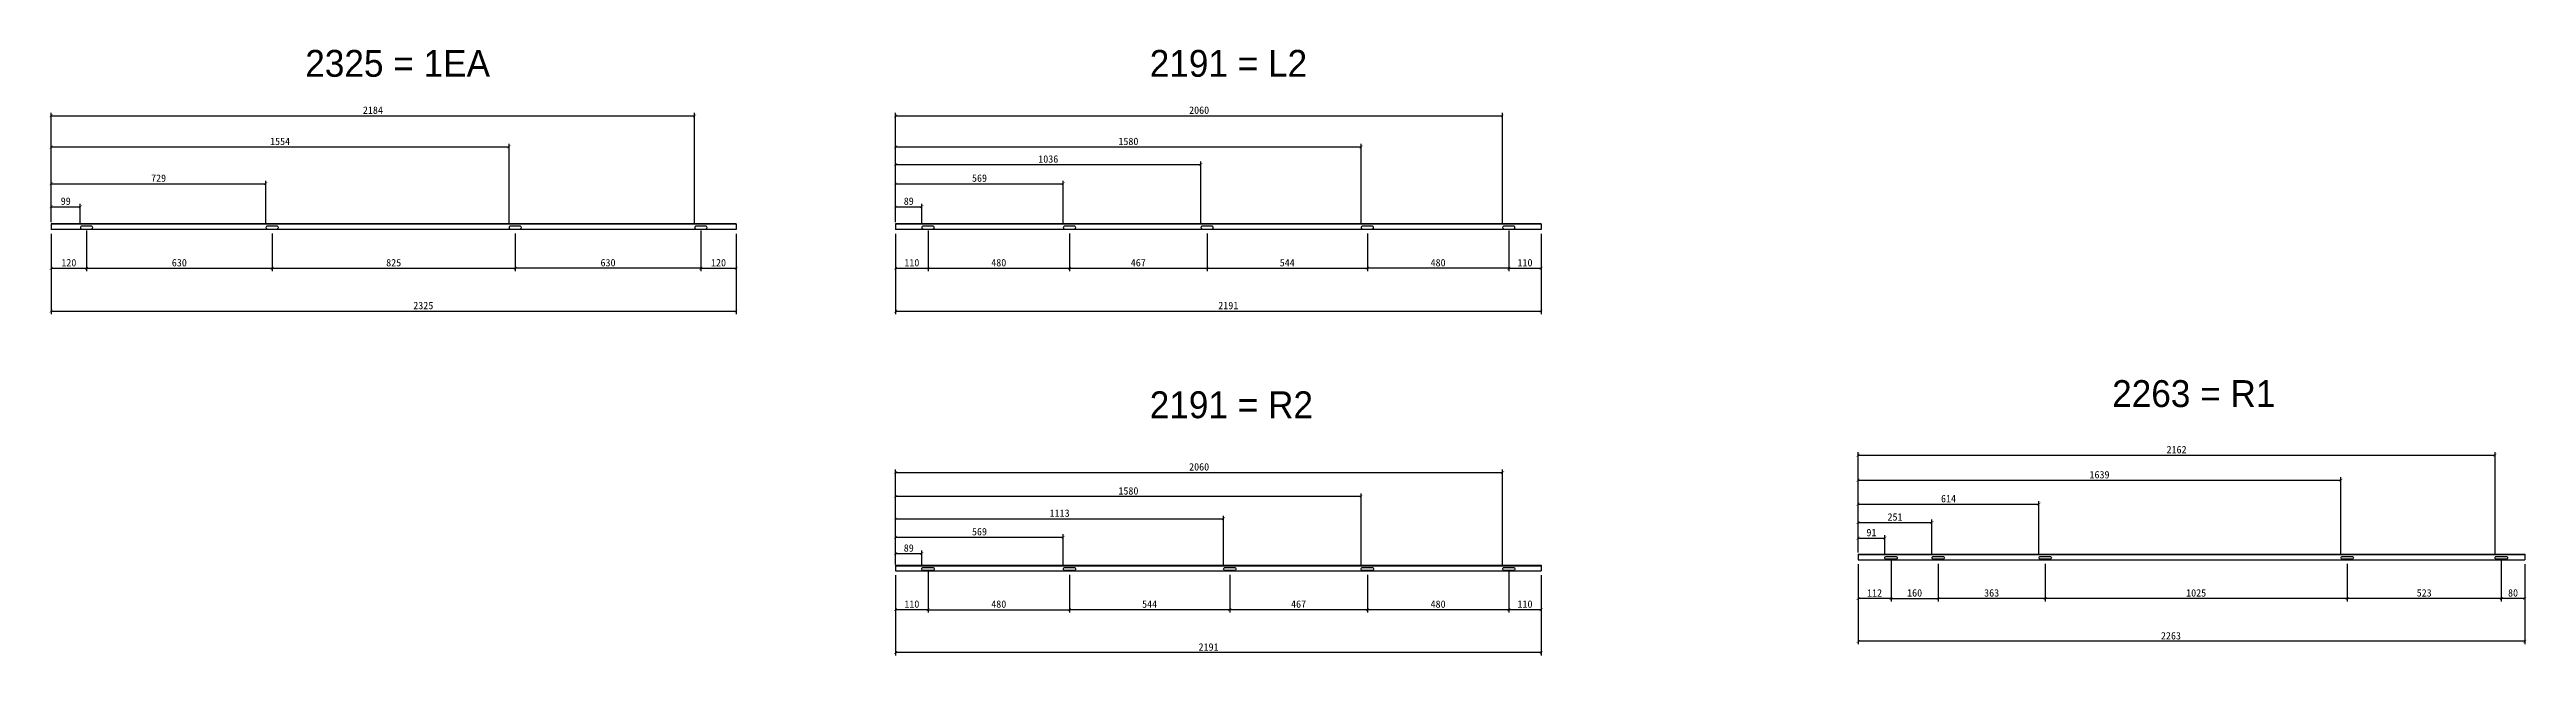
# Model space of a CAD drawing. Header units: millimetres. Extents: x -44117 to 256353, y -2095463 to 65325.
# Drawn here: x 121005 to 129411, y -931125 to -929068 of the extents above; entities that cross this region are included whole.
import ezdxf

# ---------------------------------------------------------------- set-up
doc = ezdxf.new("R2010")
doc.units = ezdxf.units.MM
doc.header["$LTSCALE"] = 10
doc.dimstyles.new('ISO-25', dxfattribs={"dimtxt": 2.5, "dimasz": 2.5, "dimexe": 1, "dimexo": 1, "dimtad": 1, "dimtxsty": 'Standard', "dimblk": 'ARCHTICK', "dimcen": 2.5, "dimadec": 0, "dimazin": 0, "dimtfac": 1, "dimtmove": 0, "dimatfit": 3, "dimfxl": 0, "dimarcsym": 0})

msp = doc.modelspace()

# ---------------------------------------------------------------- texts
at = {"char_height": 91.2356303, "attachment_point": 1}
for s, heights, insert in [('{\\fGulim|b0|i0|c129|p50;2325 = 1EA}', [-94.0298], (121872.83745, -929069.11134)), ('{\\fGulim|b0|i0|c129|p50;2191 = L2}', [-93.78683], (124738.90548, -929069.11134)), ('{\\fGulim|b0|i0|c129|p50;2191 = R2}', [93.78683], (124738.90548, -930228.24973)), ('{\\fGulim|b0|i0|c129|p50;2263 = R1}', [-93.90831], (128005.24415, -930190.25038))]:
    msp.add_mtext_dynamic_manual_height_columns(s, width=2155.3243433, gutter_width=8.14604, heights=heights, dxfattribs=dict(at, insert=insert))

# ---------------------------------------------------------------- blocks, each defined once
blk = doc.blocks.new('_ArchTick')
at = {"color": 0, "linetype": 'ByBlock', "const_width": 0.15}
blk.add_lwpolyline([(-0.5, -0.5), (0.5, 0.5)], dxfattribs=at)
blk = doc.blocks.new('*D6264')
at = {"color": 0, "lineweight": -2}
for p, q in [((121010.4, -929693.8), (121010.4, -929965.9)), ((123335.4, -929693.8), (123335.4, -929965.9)), ((121010.4, -929955.9), (123335.4, -929955.9))]:
    blk.add_line(p, q, dxfattribs=at)
at = {"layer": 'Defpoints', "color": 0}
for p in [(121010.4, -929678.8), (123335.4, -929678.8), (123335.4, -929955.9)]:
    blk.add_point(p, dxfattribs=at)
at = {"color": 0, "lineweight": -2, "xscale": 10, "yscale": 10, "zscale": 10, "rotation": 180}
blk.add_blockref('_ArchTick', (121010.4, -929955.9), dxfattribs=at)
at = {"color": 0, "lineweight": -2, "xscale": 10, "yscale": 10, "zscale": 10}
blk.add_blockref('_ArchTick', (123335.4, -929955.9), dxfattribs=at)
at = {"color": 0, "insert": (122273.4, -929937.1), "char_height": 25, "attachment_point": 5}
blk.add_mtext('2325', dxfattribs=at)
blk = doc.blocks.new('*D6265')
at = {"color": 0, "lineweight": -2}
for p, q in [((121010.4, -929693.8), (121010.4, -929820.4)), ((121130.4, -929682.4), (121130.4, -929820.4)), ((121010.4, -929810.4), (121130.4, -929810.4))]:
    blk.add_line(p, q, dxfattribs=at)
at = {"layer": 'Defpoints', "color": 0}
for p in [(121130.4, -929667.4), (121010.4, -929678.8), (121130.4, -929810.4)]:
    blk.add_point(p, dxfattribs=at)
at = {"color": 0, "lineweight": -2, "xscale": 10, "yscale": 10, "zscale": 10, "rotation": 180}
blk.add_blockref('_ArchTick', (121010.4, -929810.4), dxfattribs=at)
at = {"color": 0, "lineweight": -2, "xscale": 10, "yscale": 10, "zscale": 10}
blk.add_blockref('_ArchTick', (121130.4, -929810.4), dxfattribs=at)
at = {"color": 0, "insert": (121070.4, -929791.6), "char_height": 25, "attachment_point": 5}
blk.add_mtext('120', dxfattribs=at)
blk = doc.blocks.new('*D6266')
at = {"color": 0, "lineweight": -2}
for p, q in [((123215.4, -929682.4), (123215.4, -929820.4)), ((123335.4, -929693.8), (123335.4, -929820.4)), ((123215.4, -929810.4), (123335.4, -929810.4))]:
    blk.add_line(p, q, dxfattribs=at)
at = {"layer": 'Defpoints', "color": 0}
for p in [(123215.4, -929667.4), (123335.4, -929678.8), (123335.4, -929810.4)]:
    blk.add_point(p, dxfattribs=at)
at = {"color": 0, "lineweight": -2, "xscale": 10, "yscale": 10, "zscale": 10, "rotation": 180}
blk.add_blockref('_ArchTick', (123215.4, -929810.4), dxfattribs=at)
at = {"color": 0, "lineweight": -2, "xscale": 10, "yscale": 10, "zscale": 10}
blk.add_blockref('_ArchTick', (123335.4, -929810.4), dxfattribs=at)
at = {"color": 0, "insert": (123275.4, -929791.6), "char_height": 25, "attachment_point": 5}
blk.add_mtext('120', dxfattribs=at)
blk = doc.blocks.new('*D6267')
at = {"color": 0, "lineweight": -2}
for p, q in [((121130.4, -929692.4), (121130.4, -929820.4)), ((121760.4, -929692.4), (121760.4, -929820.4)), ((121130.4, -929810.4), (121760.4, -929810.4))]:
    blk.add_line(p, q, dxfattribs=at)
at = {"layer": 'Defpoints', "color": 0}
for p in [(121130.4, -929677.4), (121760.4, -929677.4), (121760.4, -929810.4)]:
    blk.add_point(p, dxfattribs=at)
at = {"color": 0, "lineweight": -2, "xscale": 10, "yscale": 10, "zscale": 10, "rotation": 180}
blk.add_blockref('_ArchTick', (121130.4, -929810.4), dxfattribs=at)
at = {"color": 0, "lineweight": -2, "xscale": 10, "yscale": 10, "zscale": 10}
blk.add_blockref('_ArchTick', (121760.4, -929810.4), dxfattribs=at)
at = {"color": 0, "insert": (121445.4, -929791.6), "char_height": 25, "attachment_point": 5}
blk.add_mtext('630', dxfattribs=at)
blk = doc.blocks.new('*D6268')
at = {"color": 0, "lineweight": -2}
for p, q in [((122585.4, -929692.4), (122585.4, -929820.4)), ((123215.4, -929692.4), (123215.4, -929820.4)), ((123215.4, -929810.4), (122585.4, -929810.4))]:
    blk.add_line(p, q, dxfattribs=at)
at = {"layer": 'Defpoints', "color": 0}
for p in [(122585.4, -929677.4), (123215.4, -929677.4), (122585.4, -929810.4)]:
    blk.add_point(p, dxfattribs=at)
at = {"color": 0, "lineweight": -2, "xscale": 10, "yscale": 10, "zscale": 10, "rotation": 180}
blk.add_blockref('_ArchTick', (122585.4, -929810.4), dxfattribs=at)
at = {"color": 0, "lineweight": -2, "xscale": 10, "yscale": 10, "zscale": 10}
blk.add_blockref('_ArchTick', (123215.4, -929810.4), dxfattribs=at)
at = {"color": 0, "insert": (122900.4, -929791.6), "char_height": 25, "attachment_point": 5}
blk.add_mtext('630', dxfattribs=at)
blk = doc.blocks.new('*D6269')
at = {"color": 0, "lineweight": -2}
for p, q in [((121010.4, -929646.2), (121010.4, -929591.4)), ((121010.4, -929601.4), (121109.4, -929601.4)), ((121109.4, -929657.4), (121109.4, -929591.4))]:
    blk.add_line(p, q, dxfattribs=at)
at = {"layer": 'Defpoints', "color": 0}
for p in [(121010.4, -929661.2), (121109.4, -929601.4), (121109.4, -929672.4)]:
    blk.add_point(p, dxfattribs=at)
at = {"color": 0, "lineweight": -2, "xscale": 10, "yscale": 10, "zscale": 10, "rotation": 180}
blk.add_blockref('_ArchTick', (121010.4, -929601.4), dxfattribs=at)
at = {"color": 0, "lineweight": -2, "xscale": 10, "yscale": 10, "zscale": 10}
blk.add_blockref('_ArchTick', (121109.4, -929601.4), dxfattribs=at)
at = {"color": 0, "insert": (121059.9, -929582.7), "char_height": 25, "attachment_point": 5}
blk.add_mtext('99', dxfattribs=at)
blk = doc.blocks.new('*D6270')
at = {"color": 0, "lineweight": -2}
for p, q in [((121010.4, -929646.2), (121010.4, -929513.2)), ((121010.4, -929523.2), (121739.4, -929523.2)), ((121739.4, -929657.4), (121739.4, -929513.2))]:
    blk.add_line(p, q, dxfattribs=at)
at = {"layer": 'Defpoints', "color": 0}
for p in [(121739.4, -929523.2), (121010.4, -929661.2), (121739.4, -929672.4)]:
    blk.add_point(p, dxfattribs=at)
at = {"color": 0, "lineweight": -2, "xscale": 10, "yscale": 10, "zscale": 10, "rotation": 180}
blk.add_blockref('_ArchTick', (121010.4, -929523.2), dxfattribs=at)
at = {"color": 0, "lineweight": -2, "xscale": 10, "yscale": 10, "zscale": 10}
blk.add_blockref('_ArchTick', (121739.4, -929523.2), dxfattribs=at)
at = {"color": 0, "insert": (121374.9, -929504.5), "char_height": 25, "attachment_point": 5}
blk.add_mtext('729', dxfattribs=at)
blk = doc.blocks.new('*D6271')
at = {"color": 0, "lineweight": -2}
for p, q in [((121010.4, -929654.3), (121010.4, -929388.4)), ((121010.4, -929398.4), (122564.4, -929398.4)), ((122564.4, -929657.4), (122564.4, -929388.4))]:
    blk.add_line(p, q, dxfattribs=at)
at = {"layer": 'Defpoints', "color": 0}
for p in [(122564.4, -929398.4), (121010.4, -929669.3), (122564.4, -929672.4)]:
    blk.add_point(p, dxfattribs=at)
at = {"color": 0, "lineweight": -2, "xscale": 10, "yscale": 10, "zscale": 10, "rotation": 180}
blk.add_blockref('_ArchTick', (121010.4, -929398.4), dxfattribs=at)
at = {"color": 0, "lineweight": -2, "xscale": 10, "yscale": 10, "zscale": 10}
blk.add_blockref('_ArchTick', (122564.4, -929398.4), dxfattribs=at)
at = {"color": 0, "insert": (121787.4, -929379.7), "char_height": 25, "attachment_point": 5}
blk.add_mtext('1554', dxfattribs=at)
blk = doc.blocks.new('*D6272')
at = {"color": 0, "lineweight": -2}
for p, q in [((121010.4, -929654.3), (121010.4, -929282.5)), ((121010.4, -929292.5), (123194.4, -929292.5)), ((123194.4, -929657.4), (123194.4, -929282.5))]:
    blk.add_line(p, q, dxfattribs=at)
at = {"layer": 'Defpoints', "color": 0}
for p in [(123194.4, -929292.5), (121010.4, -929669.3), (123194.4, -929672.4)]:
    blk.add_point(p, dxfattribs=at)
at = {"color": 0, "lineweight": -2, "xscale": 10, "yscale": 10, "zscale": 10, "rotation": 180}
blk.add_blockref('_ArchTick', (121010.4, -929292.5), dxfattribs=at)
at = {"color": 0, "lineweight": -2, "xscale": 10, "yscale": 10, "zscale": 10}
blk.add_blockref('_ArchTick', (123194.4, -929292.5), dxfattribs=at)
at = {"color": 0, "insert": (122102.4, -929273.8), "char_height": 25, "attachment_point": 5}
blk.add_mtext('2184', dxfattribs=at)
blk = doc.blocks.new('*D6273')
at = {"color": 0, "lineweight": -2}
for p, q in [((121760.4, -929692.4), (121760.4, -929820.4)), ((122585.4, -929692.4), (122585.4, -929820.4)), ((121760.4, -929810.4), (122585.4, -929810.4))]:
    blk.add_line(p, q, dxfattribs=at)
at = {"layer": 'Defpoints', "color": 0}
for p in [(121760.4, -929677.4), (122585.4, -929677.4), (122585.4, -929810.4)]:
    blk.add_point(p, dxfattribs=at)
at = {"color": 0, "lineweight": -2, "xscale": 10, "yscale": 10, "zscale": 10, "rotation": 180}
blk.add_blockref('_ArchTick', (121760.4, -929810.4), dxfattribs=at)
at = {"color": 0, "lineweight": -2, "xscale": 10, "yscale": 10, "zscale": 10}
blk.add_blockref('_ArchTick', (122585.4, -929810.4), dxfattribs=at)
at = {"color": 0, "insert": (122172.9, -929791.6), "char_height": 25, "attachment_point": 5}
blk.add_mtext('825', dxfattribs=at)
blk = doc.blocks.new('*D6274')
at = {"color": 0, "lineweight": -2}
for p, q in [((123876.5, -929693.8), (123876.5, -929965.9)), ((126067.5, -929693.8), (126067.5, -929965.9)), ((123876.5, -929955.9), (126067.5, -929955.9))]:
    blk.add_line(p, q, dxfattribs=at)
at = {"layer": 'Defpoints', "color": 0}
for p in [(123876.5, -929678.8), (126067.5, -929678.8), (126067.5, -929955.9)]:
    blk.add_point(p, dxfattribs=at)
at = {"color": 0, "lineweight": -2, "xscale": 10, "yscale": 10, "zscale": 10, "rotation": 180}
blk.add_blockref('_ArchTick', (123876.5, -929955.9), dxfattribs=at)
at = {"color": 0, "lineweight": -2, "xscale": 10, "yscale": 10, "zscale": 10}
blk.add_blockref('_ArchTick', (126067.5, -929955.9), dxfattribs=at)
at = {"color": 0, "insert": (125005.5, -929937.1), "char_height": 25, "attachment_point": 5}
blk.add_mtext('2191', dxfattribs=at)
blk = doc.blocks.new('*D6275')
at = {"color": 0, "lineweight": -2}
for p, q in [((123876.5, -929693.8), (123876.5, -929820.4)), ((123986.5, -929682.4), (123986.5, -929820.4)), ((123876.5, -929810.4), (123986.5, -929810.4))]:
    blk.add_line(p, q, dxfattribs=at)
at = {"layer": 'Defpoints', "color": 0}
for p in [(123986.5, -929667.4), (123876.5, -929678.8), (123986.5, -929810.4)]:
    blk.add_point(p, dxfattribs=at)
at = {"color": 0, "lineweight": -2, "xscale": 10, "yscale": 10, "zscale": 10, "rotation": 180}
blk.add_blockref('_ArchTick', (123876.5, -929810.4), dxfattribs=at)
at = {"color": 0, "lineweight": -2, "xscale": 10, "yscale": 10, "zscale": 10}
blk.add_blockref('_ArchTick', (123986.5, -929810.4), dxfattribs=at)
at = {"color": 0, "insert": (123931.5, -929791.6), "char_height": 25, "attachment_point": 5}
blk.add_mtext('110', dxfattribs=at)
blk = doc.blocks.new('*D6276')
at = {"color": 0, "lineweight": -2}
for p, q in [((125957.5, -929682.4), (125957.5, -929820.4)), ((126067.5, -929693.8), (126067.5, -929820.4)), ((125957.5, -929810.4), (126067.5, -929810.4))]:
    blk.add_line(p, q, dxfattribs=at)
at = {"layer": 'Defpoints', "color": 0}
for p in [(125957.5, -929667.4), (126067.5, -929678.8), (126067.5, -929810.4)]:
    blk.add_point(p, dxfattribs=at)
at = {"color": 0, "lineweight": -2, "xscale": 10, "yscale": 10, "zscale": 10, "rotation": 180}
blk.add_blockref('_ArchTick', (125957.5, -929810.4), dxfattribs=at)
at = {"color": 0, "lineweight": -2, "xscale": 10, "yscale": 10, "zscale": 10}
blk.add_blockref('_ArchTick', (126067.5, -929810.4), dxfattribs=at)
at = {"color": 0, "insert": (126012.5, -929791.6), "char_height": 25, "attachment_point": 5}
blk.add_mtext('110', dxfattribs=at)
blk = doc.blocks.new('*D6277')
at = {"color": 0, "lineweight": -2}
for p, q in [((123986.5, -929692.4), (123986.5, -929820.4)), ((124466.5, -929692.4), (124466.5, -929820.4)), ((123986.5, -929810.4), (124466.5, -929810.4))]:
    blk.add_line(p, q, dxfattribs=at)
at = {"layer": 'Defpoints', "color": 0}
for p in [(123986.5, -929677.4), (124466.5, -929677.4), (124466.5, -929810.4)]:
    blk.add_point(p, dxfattribs=at)
at = {"color": 0, "lineweight": -2, "xscale": 10, "yscale": 10, "zscale": 10, "rotation": 180}
blk.add_blockref('_ArchTick', (123986.5, -929810.4), dxfattribs=at)
at = {"color": 0, "lineweight": -2, "xscale": 10, "yscale": 10, "zscale": 10}
blk.add_blockref('_ArchTick', (124466.5, -929810.4), dxfattribs=at)
at = {"color": 0, "insert": (124226.5, -929791.6), "char_height": 25, "attachment_point": 5}
blk.add_mtext('480', dxfattribs=at)
blk = doc.blocks.new('*D6278')
at = {"color": 0, "lineweight": -2}
for p, q in [((125477.5, -929692.4), (125477.5, -929820.4)), ((125957.5, -929692.4), (125957.5, -929820.4)), ((125957.5, -929810.4), (125477.5, -929810.4))]:
    blk.add_line(p, q, dxfattribs=at)
at = {"layer": 'Defpoints', "color": 0}
for p in [(125477.5, -929677.4), (125957.5, -929677.4), (125477.5, -929810.4)]:
    blk.add_point(p, dxfattribs=at)
at = {"color": 0, "lineweight": -2, "xscale": 10, "yscale": 10, "zscale": 10, "rotation": 180}
blk.add_blockref('_ArchTick', (125477.5, -929810.4), dxfattribs=at)
at = {"color": 0, "lineweight": -2, "xscale": 10, "yscale": 10, "zscale": 10}
blk.add_blockref('_ArchTick', (125957.5, -929810.4), dxfattribs=at)
at = {"color": 0, "insert": (125717.5, -929791.6), "char_height": 25, "attachment_point": 5}
blk.add_mtext('480', dxfattribs=at)
blk = doc.blocks.new('*D6279')
at = {"color": 0, "lineweight": -2}
for p, q in [((123876.5, -929646.2), (123876.5, -929591.4)), ((123876.5, -929601.4), (123965.5, -929601.4)), ((123965.5, -929657.4), (123965.5, -929591.4))]:
    blk.add_line(p, q, dxfattribs=at)
at = {"layer": 'Defpoints', "color": 0}
for p in [(123876.5, -929661.2), (123965.5, -929601.4), (123965.5, -929672.4)]:
    blk.add_point(p, dxfattribs=at)
at = {"color": 0, "lineweight": -2, "xscale": 10, "yscale": 10, "zscale": 10, "rotation": 180}
blk.add_blockref('_ArchTick', (123876.5, -929601.4), dxfattribs=at)
at = {"color": 0, "lineweight": -2, "xscale": 10, "yscale": 10, "zscale": 10}
blk.add_blockref('_ArchTick', (123965.5, -929601.4), dxfattribs=at)
at = {"color": 0, "insert": (123921, -929582.7), "char_height": 25, "attachment_point": 5}
blk.add_mtext('89', dxfattribs=at)
blk = doc.blocks.new('*D6280')
at = {"color": 0, "lineweight": -2}
for p, q in [((123876.5, -929646.2), (123876.5, -929513.2)), ((123876.5, -929523.2), (124445.5, -929523.2)), ((124445.5, -929657.4), (124445.5, -929513.2))]:
    blk.add_line(p, q, dxfattribs=at)
at = {"layer": 'Defpoints', "color": 0}
for p in [(124445.5, -929523.2), (123876.5, -929661.2), (124445.5, -929672.4)]:
    blk.add_point(p, dxfattribs=at)
at = {"color": 0, "lineweight": -2, "xscale": 10, "yscale": 10, "zscale": 10, "rotation": 180}
blk.add_blockref('_ArchTick', (123876.5, -929523.2), dxfattribs=at)
at = {"color": 0, "lineweight": -2, "xscale": 10, "yscale": 10, "zscale": 10}
blk.add_blockref('_ArchTick', (124445.5, -929523.2), dxfattribs=at)
at = {"color": 0, "insert": (124161, -929504.5), "char_height": 25, "attachment_point": 5}
blk.add_mtext('569', dxfattribs=at)
blk = doc.blocks.new('*D6281')
at = {"color": 0, "lineweight": -2}
for p, q in [((123876.5, -929654.3), (123876.5, -929388.4)), ((123876.5, -929398.4), (125456.5, -929398.4)), ((125456.5, -929657.4), (125456.5, -929388.4))]:
    blk.add_line(p, q, dxfattribs=at)
at = {"layer": 'Defpoints', "color": 0}
for p in [(125456.5, -929398.4), (123876.5, -929669.3), (125456.5, -929672.4)]:
    blk.add_point(p, dxfattribs=at)
at = {"color": 0, "lineweight": -2, "xscale": 10, "yscale": 10, "zscale": 10, "rotation": 180}
blk.add_blockref('_ArchTick', (123876.5, -929398.4), dxfattribs=at)
at = {"color": 0, "lineweight": -2, "xscale": 10, "yscale": 10, "zscale": 10}
blk.add_blockref('_ArchTick', (125456.5, -929398.4), dxfattribs=at)
at = {"color": 0, "insert": (124666.5, -929379.7), "char_height": 25, "attachment_point": 5}
blk.add_mtext('1580', dxfattribs=at)
blk = doc.blocks.new('*D6282')
at = {"color": 0, "lineweight": -2}
for p, q in [((123876.5, -929654.3), (123876.5, -929282.5)), ((123876.5, -929292.5), (125936.5, -929292.5)), ((125936.5, -929657.4), (125936.5, -929282.5))]:
    blk.add_line(p, q, dxfattribs=at)
at = {"layer": 'Defpoints', "color": 0}
for p in [(125936.5, -929292.5), (123876.5, -929669.3), (125936.5, -929672.4)]:
    blk.add_point(p, dxfattribs=at)
at = {"color": 0, "lineweight": -2, "xscale": 10, "yscale": 10, "zscale": 10, "rotation": 180}
blk.add_blockref('_ArchTick', (123876.5, -929292.5), dxfattribs=at)
at = {"color": 0, "lineweight": -2, "xscale": 10, "yscale": 10, "zscale": 10}
blk.add_blockref('_ArchTick', (125936.5, -929292.5), dxfattribs=at)
at = {"color": 0, "insert": (124906.5, -929273.8), "char_height": 25, "attachment_point": 5}
blk.add_mtext('2060', dxfattribs=at)
blk = doc.blocks.new('*D6283')
at = {"color": 0, "lineweight": -2}
for p, q in [((124466.5, -929692.4), (124466.5, -929820.4)), ((124933.5, -929692.4), (124933.5, -929820.4)), ((124466.5, -929810.4), (124933.5, -929810.4))]:
    blk.add_line(p, q, dxfattribs=at)
at = {"layer": 'Defpoints', "color": 0}
for p in [(124466.5, -929677.4), (124933.5, -929677.4), (124933.5, -929810.4)]:
    blk.add_point(p, dxfattribs=at)
at = {"color": 0, "lineweight": -2, "xscale": 10, "yscale": 10, "zscale": 10, "rotation": 180}
blk.add_blockref('_ArchTick', (124466.5, -929810.4), dxfattribs=at)
at = {"color": 0, "lineweight": -2, "xscale": 10, "yscale": 10, "zscale": 10}
blk.add_blockref('_ArchTick', (124933.5, -929810.4), dxfattribs=at)
at = {"color": 0, "insert": (124700, -929791.6), "char_height": 25, "attachment_point": 5}
blk.add_mtext('467', dxfattribs=at)
blk = doc.blocks.new('*D6284')
at = {"color": 0, "lineweight": -2}
for p, q in [((124933.5, -929692.4), (124933.5, -929820.4)), ((125477.5, -929692.4), (125477.5, -929820.4)), ((124933.5, -929810.4), (125477.5, -929810.4))]:
    blk.add_line(p, q, dxfattribs=at)
at = {"layer": 'Defpoints', "color": 0}
for p in [(124933.5, -929677.4), (125477.5, -929677.4), (125477.5, -929810.4)]:
    blk.add_point(p, dxfattribs=at)
at = {"color": 0, "lineweight": -2, "xscale": 10, "yscale": 10, "zscale": 10, "rotation": 180}
blk.add_blockref('_ArchTick', (124933.5, -929810.4), dxfattribs=at)
at = {"color": 0, "lineweight": -2, "xscale": 10, "yscale": 10, "zscale": 10}
blk.add_blockref('_ArchTick', (125477.5, -929810.4), dxfattribs=at)
at = {"color": 0, "insert": (125205.5, -929791.6), "char_height": 25, "attachment_point": 5}
blk.add_mtext('544', dxfattribs=at)
blk = doc.blocks.new('*D6285')
at = {"color": 0, "lineweight": -2}
for p, q in [((123876.5, -929654.3), (123876.5, -929448.3)), ((123876.5, -929458.3), (124912.5, -929458.3)), ((124912.5, -929657.3), (124912.5, -929448.3))]:
    blk.add_line(p, q, dxfattribs=at)
at = {"layer": 'Defpoints', "color": 0}
for p in [(124912.5, -929458.3), (123876.5, -929669.3), (124912.5, -929672.3)]:
    blk.add_point(p, dxfattribs=at)
at = {"color": 0, "lineweight": -2, "xscale": 10, "yscale": 10, "zscale": 10, "rotation": 180}
blk.add_blockref('_ArchTick', (123876.5, -929458.3), dxfattribs=at)
at = {"color": 0, "lineweight": -2, "xscale": 10, "yscale": 10, "zscale": 10}
blk.add_blockref('_ArchTick', (124912.5, -929458.3), dxfattribs=at)
at = {"color": 0, "insert": (124394.5, -929439.6), "char_height": 25, "attachment_point": 5}
blk.add_mtext('1036', dxfattribs=at)
blk = doc.blocks.new('*D6286')
at = {"color": 0, "lineweight": -2}
for p, q in [((123876.5, -930852.9), (123876.5, -931125)), ((126067.5, -930852.9), (126067.5, -931125)), ((126067.5, -931115), (123876.5, -931115))]:
    blk.add_line(p, q, dxfattribs=at)
at = {"layer": 'Defpoints', "color": 0}
for p in [(123876.5, -930837.9), (126067.5, -930837.9), (123876.5, -931115)]:
    blk.add_point(p, dxfattribs=at)
at = {"color": 0, "lineweight": -2, "xscale": 10, "yscale": 10, "zscale": 10, "rotation": 180}
blk.add_blockref('_ArchTick', (123876.5, -931115), dxfattribs=at)
at = {"color": 0, "lineweight": -2, "xscale": 10, "yscale": 10, "zscale": 10}
blk.add_blockref('_ArchTick', (126067.5, -931115), dxfattribs=at)
at = {"color": 0, "insert": (124938.5, -931096.3), "char_height": 25, "attachment_point": 5}
blk.add_mtext('2191', dxfattribs=at)
blk = doc.blocks.new('*D6287')
at = {"color": 0, "lineweight": -2}
for p, q in [((125957.5, -930841.5), (125957.5, -930979.5)), ((126067.5, -930852.9), (126067.5, -930979.5)), ((126067.5, -930969.5), (125957.5, -930969.5))]:
    blk.add_line(p, q, dxfattribs=at)
at = {"layer": 'Defpoints', "color": 0}
for p in [(125957.5, -930826.5), (126067.5, -930837.9), (125957.5, -930969.5)]:
    blk.add_point(p, dxfattribs=at)
at = {"color": 0, "lineweight": -2, "xscale": 10, "yscale": 10, "zscale": 10, "rotation": 180}
blk.add_blockref('_ArchTick', (125957.5, -930969.5), dxfattribs=at)
at = {"color": 0, "lineweight": -2, "xscale": 10, "yscale": 10, "zscale": 10}
blk.add_blockref('_ArchTick', (126067.5, -930969.5), dxfattribs=at)
at = {"color": 0, "insert": (126012.5, -930950.7), "char_height": 25, "attachment_point": 5}
blk.add_mtext('110', dxfattribs=at)
blk = doc.blocks.new('*D6288')
at = {"color": 0, "lineweight": -2}
for p, q in [((123986.5, -930841.5), (123986.5, -930979.5)), ((123876.5, -930852.9), (123876.5, -930979.5)), ((123986.5, -930969.5), (123876.5, -930969.5))]:
    blk.add_line(p, q, dxfattribs=at)
at = {"layer": 'Defpoints', "color": 0}
for p in [(123876.5, -930837.9), (123986.5, -930826.5), (123876.5, -930969.5)]:
    blk.add_point(p, dxfattribs=at)
at = {"color": 0, "lineweight": -2, "xscale": 10, "yscale": 10, "zscale": 10, "rotation": 180}
blk.add_blockref('_ArchTick', (123876.5, -930969.5), dxfattribs=at)
at = {"color": 0, "lineweight": -2, "xscale": 10, "yscale": 10, "zscale": 10}
blk.add_blockref('_ArchTick', (123986.5, -930969.5), dxfattribs=at)
at = {"color": 0, "insert": (123931.5, -930950.7), "char_height": 25, "attachment_point": 5}
blk.add_mtext('110', dxfattribs=at)
blk = doc.blocks.new('*D6289')
at = {"color": 0, "lineweight": -2}
for p, q in [((125477.5, -930851.5), (125477.5, -930979.5)), ((125957.5, -930851.5), (125957.5, -930979.5)), ((125957.5, -930969.5), (125477.5, -930969.5))]:
    blk.add_line(p, q, dxfattribs=at)
at = {"layer": 'Defpoints', "color": 0}
for p in [(125477.5, -930836.5), (125957.5, -930836.5), (125477.5, -930969.5)]:
    blk.add_point(p, dxfattribs=at)
at = {"color": 0, "lineweight": -2, "xscale": 10, "yscale": 10, "zscale": 10, "rotation": 180}
blk.add_blockref('_ArchTick', (125477.5, -930969.5), dxfattribs=at)
at = {"color": 0, "lineweight": -2, "xscale": 10, "yscale": 10, "zscale": 10}
blk.add_blockref('_ArchTick', (125957.5, -930969.5), dxfattribs=at)
at = {"color": 0, "insert": (125717.5, -930950.7), "char_height": 25, "attachment_point": 5}
blk.add_mtext('480', dxfattribs=at)
blk = doc.blocks.new('*D6290')
at = {"color": 0, "lineweight": -2}
for p, q in [((123986.5, -930851.5), (123986.5, -930979.5)), ((124466.5, -930851.5), (124466.5, -930979.5)), ((123986.5, -930969.5), (124466.5, -930969.5))]:
    blk.add_line(p, q, dxfattribs=at)
at = {"layer": 'Defpoints', "color": 0}
for p in [(123986.5, -930836.5), (124466.5, -930836.5), (124466.5, -930969.5)]:
    blk.add_point(p, dxfattribs=at)
at = {"color": 0, "lineweight": -2, "xscale": 10, "yscale": 10, "zscale": 10, "rotation": 180}
blk.add_blockref('_ArchTick', (123986.5, -930969.5), dxfattribs=at)
at = {"color": 0, "lineweight": -2, "xscale": 10, "yscale": 10, "zscale": 10}
blk.add_blockref('_ArchTick', (124466.5, -930969.5), dxfattribs=at)
at = {"color": 0, "insert": (124226.5, -930950.7), "char_height": 25, "attachment_point": 5}
blk.add_mtext('480', dxfattribs=at)
blk = doc.blocks.new('*D6291')
at = {"color": 0, "lineweight": -2}
for p, q in [((125010.5, -930851.5), (125010.5, -930979.5)), ((125477.5, -930851.5), (125477.5, -930979.5)), ((125477.5, -930969.5), (125010.5, -930969.5))]:
    blk.add_line(p, q, dxfattribs=at)
at = {"layer": 'Defpoints', "color": 0}
for p in [(125010.5, -930836.5), (125477.5, -930836.5), (125010.5, -930969.5)]:
    blk.add_point(p, dxfattribs=at)
at = {"color": 0, "lineweight": -2, "xscale": 10, "yscale": 10, "zscale": 10, "rotation": 180}
blk.add_blockref('_ArchTick', (125010.5, -930969.5), dxfattribs=at)
at = {"color": 0, "lineweight": -2, "xscale": 10, "yscale": 10, "zscale": 10}
blk.add_blockref('_ArchTick', (125477.5, -930969.5), dxfattribs=at)
at = {"color": 0, "insert": (125244, -930950.7), "char_height": 25, "attachment_point": 5}
blk.add_mtext('467', dxfattribs=at)
blk = doc.blocks.new('*D6292')
at = {"color": 0, "lineweight": -2}
for p, q in [((124466.5, -930851.5), (124466.5, -930979.5)), ((125010.5, -930851.5), (125010.5, -930979.5)), ((125010.5, -930969.5), (124466.5, -930969.5))]:
    blk.add_line(p, q, dxfattribs=at)
at = {"layer": 'Defpoints', "color": 0}
for p in [(124466.5, -930836.5), (125010.5, -930836.5), (124466.5, -930969.5)]:
    blk.add_point(p, dxfattribs=at)
at = {"color": 0, "lineweight": -2, "xscale": 10, "yscale": 10, "zscale": 10, "rotation": 180}
blk.add_blockref('_ArchTick', (124466.5, -930969.5), dxfattribs=at)
at = {"color": 0, "lineweight": -2, "xscale": 10, "yscale": 10, "zscale": 10}
blk.add_blockref('_ArchTick', (125010.5, -930969.5), dxfattribs=at)
at = {"color": 0, "insert": (124738.5, -930950.7), "char_height": 25, "attachment_point": 5}
blk.add_mtext('544', dxfattribs=at)
blk = doc.blocks.new('*D6293')
at = {"color": 0, "lineweight": -2}
for p, q in [((123876.5, -930816.3), (123876.5, -930769)), ((123876.5, -930779), (123965.5, -930779)), ((123965.5, -930816.5), (123965.5, -930769))]:
    blk.add_line(p, q, dxfattribs=at)
at = {"layer": 'Defpoints', "color": 0}
for p in [(123876.5, -930831.3), (123965.5, -930779), (123965.5, -930831.5)]:
    blk.add_point(p, dxfattribs=at)
at = {"color": 0, "lineweight": -2, "xscale": 10, "yscale": 10, "zscale": 10, "rotation": 180}
blk.add_blockref('_ArchTick', (123876.5, -930779), dxfattribs=at)
at = {"color": 0, "lineweight": -2, "xscale": 10, "yscale": 10, "zscale": 10}
blk.add_blockref('_ArchTick', (123965.5, -930779), dxfattribs=at)
at = {"color": 0, "insert": (123921, -930760.3), "char_height": 25, "attachment_point": 5}
blk.add_mtext('89', dxfattribs=at)
blk = doc.blocks.new('*D6294')
at = {"color": 0, "lineweight": -2}
for p, q in [((123876.5, -930816.3), (123876.5, -930713.7)), ((123876.5, -930723.7), (124445.5, -930723.7)), ((124445.5, -930816.5), (124445.5, -930713.7))]:
    blk.add_line(p, q, dxfattribs=at)
at = {"layer": 'Defpoints', "color": 0}
for p in [(124445.5, -930723.7), (123876.5, -930831.3), (124445.5, -930831.5)]:
    blk.add_point(p, dxfattribs=at)
at = {"color": 0, "lineweight": -2, "xscale": 10, "yscale": 10, "zscale": 10, "rotation": 180}
blk.add_blockref('_ArchTick', (123876.5, -930723.7), dxfattribs=at)
at = {"color": 0, "lineweight": -2, "xscale": 10, "yscale": 10, "zscale": 10}
blk.add_blockref('_ArchTick', (124445.5, -930723.7), dxfattribs=at)
at = {"color": 0, "insert": (124161, -930704.9), "char_height": 25, "attachment_point": 5}
blk.add_mtext('569', dxfattribs=at)
blk = doc.blocks.new('*D6295')
at = {"color": 0, "lineweight": -2}
for p, q in [((123876.5, -930816.3), (123876.5, -930650.6)), ((123876.5, -930660.6), (124989.5, -930660.6)), ((124989.5, -930816.5), (124989.5, -930650.6))]:
    blk.add_line(p, q, dxfattribs=at)
at = {"layer": 'Defpoints', "color": 0}
for p in [(124989.5, -930660.6), (123876.5, -930831.3), (124989.5, -930831.5)]:
    blk.add_point(p, dxfattribs=at)
at = {"color": 0, "lineweight": -2, "xscale": 10, "yscale": 10, "zscale": 10, "rotation": 180}
blk.add_blockref('_ArchTick', (123876.5, -930660.6), dxfattribs=at)
at = {"color": 0, "lineweight": -2, "xscale": 10, "yscale": 10, "zscale": 10}
blk.add_blockref('_ArchTick', (124989.5, -930660.6), dxfattribs=at)
at = {"color": 0, "insert": (124433, -930641.9), "char_height": 25, "attachment_point": 5}
blk.add_mtext('1113', dxfattribs=at)
blk = doc.blocks.new('*D6296')
at = {"color": 0, "lineweight": -2}
for p, q in [((123876.5, -930813.4), (123876.5, -930575.2)), ((125456.5, -930585.2), (123876.5, -930585.2)), ((125456.5, -930816.5), (125456.5, -930575.2))]:
    blk.add_line(p, q, dxfattribs=at)
at = {"layer": 'Defpoints', "color": 0}
for p in [(123876.5, -930585.2), (123876.5, -930828.4), (125456.5, -930831.5)]:
    blk.add_point(p, dxfattribs=at)
at = {"color": 0, "lineweight": -2, "xscale": 10, "yscale": 10, "zscale": 10, "rotation": 180}
blk.add_blockref('_ArchTick', (123876.5, -930585.2), dxfattribs=at)
at = {"color": 0, "lineweight": -2, "xscale": 10, "yscale": 10, "zscale": 10}
blk.add_blockref('_ArchTick', (125456.5, -930585.2), dxfattribs=at)
at = {"color": 0, "insert": (124666.5, -930566.4), "char_height": 25, "attachment_point": 5}
blk.add_mtext('1580', dxfattribs=at)
blk = doc.blocks.new('*D6297')
at = {"color": 0, "lineweight": -2}
for p, q in [((123876.5, -930813.4), (123876.5, -930493.6)), ((123876.5, -930503.6), (125936.5, -930503.6)), ((125936.5, -930816.5), (125936.5, -930493.6))]:
    blk.add_line(p, q, dxfattribs=at)
at = {"layer": 'Defpoints', "color": 0}
for p in [(125936.5, -930503.6), (123876.5, -930828.4), (125936.5, -930831.5)]:
    blk.add_point(p, dxfattribs=at)
at = {"color": 0, "lineweight": -2, "xscale": 10, "yscale": 10, "zscale": 10, "rotation": 180}
blk.add_blockref('_ArchTick', (123876.5, -930503.6), dxfattribs=at)
at = {"color": 0, "lineweight": -2, "xscale": 10, "yscale": 10, "zscale": 10}
blk.add_blockref('_ArchTick', (125936.5, -930503.6), dxfattribs=at)
at = {"color": 0, "insert": (124906.5, -930484.8), "char_height": 25, "attachment_point": 5}
blk.add_mtext('2060', dxfattribs=at)
blk = doc.blocks.new('*D6298')
at = {"color": 0, "lineweight": -2}
for p, q in [((127142.8, -930814.9), (127142.8, -931087)), ((129405.8, -930814.9), (129405.8, -931087)), ((129405.8, -931077), (127142.8, -931077))]:
    blk.add_line(p, q, dxfattribs=at)
at = {"layer": 'Defpoints', "color": 0}
for p in [(127142.8, -930799.9), (129405.8, -930799.9), (127142.8, -931077)]:
    blk.add_point(p, dxfattribs=at)
at = {"color": 0, "lineweight": -2, "xscale": 10, "yscale": 10, "zscale": 10, "rotation": 180}
blk.add_blockref('_ArchTick', (127142.8, -931077), dxfattribs=at)
at = {"color": 0, "lineweight": -2, "xscale": 10, "yscale": 10, "zscale": 10}
blk.add_blockref('_ArchTick', (129405.8, -931077), dxfattribs=at)
at = {"color": 0, "insert": (128204.8, -931058.3), "char_height": 25, "attachment_point": 5}
blk.add_mtext('2263', dxfattribs=at)
blk = doc.blocks.new('*D6299')
at = {"color": 0, "lineweight": -2}
for p, q in [((129325.8, -930803.5), (129325.8, -930941.5)), ((129405.8, -930814.9), (129405.8, -930941.5)), ((129405.8, -930931.5), (129325.8, -930931.5))]:
    blk.add_line(p, q, dxfattribs=at)
at = {"layer": 'Defpoints', "color": 0}
for p in [(129325.8, -930788.5), (129405.8, -930799.9), (129325.8, -930931.5)]:
    blk.add_point(p, dxfattribs=at)
at = {"color": 0, "lineweight": -2, "xscale": 10, "yscale": 10, "zscale": 10, "rotation": 180}
blk.add_blockref('_ArchTick', (129325.8, -930931.5), dxfattribs=at)
at = {"color": 0, "lineweight": -2, "xscale": 10, "yscale": 10, "zscale": 10}
blk.add_blockref('_ArchTick', (129405.8, -930931.5), dxfattribs=at)
at = {"color": 0, "insert": (129365.8, -930912.7), "char_height": 25, "attachment_point": 5}
blk.add_mtext('80', dxfattribs=at)
blk = doc.blocks.new('*D6300')
at = {"color": 0, "lineweight": -2}
for p, q in [((127142.8, -930814.9), (127142.8, -930941.5)), ((127254.8, -930803.5), (127254.8, -930941.5)), ((127254.8, -930931.5), (127142.8, -930931.5))]:
    blk.add_line(p, q, dxfattribs=at)
at = {"layer": 'Defpoints', "color": 0}
for p in [(127142.8, -930799.9), (127254.8, -930788.5), (127142.8, -930931.5)]:
    blk.add_point(p, dxfattribs=at)
at = {"color": 0, "lineweight": -2, "xscale": 10, "yscale": 10, "zscale": 10, "rotation": 180}
blk.add_blockref('_ArchTick', (127142.8, -930931.5), dxfattribs=at)
at = {"color": 0, "lineweight": -2, "xscale": 10, "yscale": 10, "zscale": 10}
blk.add_blockref('_ArchTick', (127254.8, -930931.5), dxfattribs=at)
at = {"color": 0, "insert": (127198.8, -930912.7), "char_height": 25, "attachment_point": 5}
blk.add_mtext('112', dxfattribs=at)
blk = doc.blocks.new('*D6301')
at = {"color": 0, "lineweight": -2}
for p, q in [((128802.8, -930813.5), (128802.8, -930941.5)), ((129325.8, -930813.5), (129325.8, -930941.5)), ((129325.8, -930931.5), (128802.8, -930931.5))]:
    blk.add_line(p, q, dxfattribs=at)
at = {"layer": 'Defpoints', "color": 0}
for p in [(128802.8, -930798.5), (129325.8, -930798.5), (128802.8, -930931.5)]:
    blk.add_point(p, dxfattribs=at)
at = {"color": 0, "lineweight": -2, "xscale": 10, "yscale": 10, "zscale": 10, "rotation": 180}
blk.add_blockref('_ArchTick', (128802.8, -930931.5), dxfattribs=at)
at = {"color": 0, "lineweight": -2, "xscale": 10, "yscale": 10, "zscale": 10}
blk.add_blockref('_ArchTick', (129325.8, -930931.5), dxfattribs=at)
at = {"color": 0, "insert": (129064.3, -930912.7), "char_height": 25, "attachment_point": 5}
blk.add_mtext('523', dxfattribs=at)
blk = doc.blocks.new('*D6302')
at = {"color": 0, "lineweight": -2}
for p, q in [((127254.8, -930813.5), (127254.8, -930941.5)), ((127414.8, -930813.5), (127414.8, -930941.5)), ((127254.8, -930931.5), (127414.8, -930931.5))]:
    blk.add_line(p, q, dxfattribs=at)
at = {"layer": 'Defpoints', "color": 0}
for p in [(127254.8, -930798.5), (127414.8, -930798.5), (127414.8, -930931.5)]:
    blk.add_point(p, dxfattribs=at)
at = {"color": 0, "lineweight": -2, "xscale": 10, "yscale": 10, "zscale": 10, "rotation": 180}
blk.add_blockref('_ArchTick', (127254.8, -930931.5), dxfattribs=at)
at = {"color": 0, "lineweight": -2, "xscale": 10, "yscale": 10, "zscale": 10}
blk.add_blockref('_ArchTick', (127414.8, -930931.5), dxfattribs=at)
at = {"color": 0, "insert": (127334.8, -930912.7), "char_height": 25, "attachment_point": 5}
blk.add_mtext('160', dxfattribs=at)
blk = doc.blocks.new('*D6303')
at = {"color": 0, "lineweight": -2}
for p, q in [((127777.8, -930813.5), (127777.8, -930941.5)), ((128802.8, -930813.5), (128802.8, -930941.5)), ((128802.8, -930931.5), (127777.8, -930931.5))]:
    blk.add_line(p, q, dxfattribs=at)
at = {"layer": 'Defpoints', "color": 0}
for p in [(127777.8, -930798.5), (128802.8, -930798.5), (127777.8, -930931.5)]:
    blk.add_point(p, dxfattribs=at)
at = {"color": 0, "lineweight": -2, "xscale": 10, "yscale": 10, "zscale": 10, "rotation": 180}
blk.add_blockref('_ArchTick', (127777.8, -930931.5), dxfattribs=at)
at = {"color": 0, "lineweight": -2, "xscale": 10, "yscale": 10, "zscale": 10}
blk.add_blockref('_ArchTick', (128802.8, -930931.5), dxfattribs=at)
at = {"color": 0, "insert": (128290.3, -930912.7), "char_height": 25, "attachment_point": 5}
blk.add_mtext('1025', dxfattribs=at)
blk = doc.blocks.new('*D6304')
at = {"color": 0, "lineweight": -2}
for p, q in [((127414.8, -930813.5), (127414.8, -930941.5)), ((127777.8, -930813.5), (127777.8, -930941.5)), ((127777.8, -930931.5), (127414.8, -930931.5))]:
    blk.add_line(p, q, dxfattribs=at)
at = {"layer": 'Defpoints', "color": 0}
for p in [(127414.8, -930798.5), (127777.8, -930798.5), (127414.8, -930931.5)]:
    blk.add_point(p, dxfattribs=at)
at = {"color": 0, "lineweight": -2, "xscale": 10, "yscale": 10, "zscale": 10, "rotation": 180}
blk.add_blockref('_ArchTick', (127414.8, -930931.5), dxfattribs=at)
at = {"color": 0, "lineweight": -2, "xscale": 10, "yscale": 10, "zscale": 10}
blk.add_blockref('_ArchTick', (127777.8, -930931.5), dxfattribs=at)
at = {"color": 0, "insert": (127596.3, -930912.7), "char_height": 25, "attachment_point": 5}
blk.add_mtext('363', dxfattribs=at)
blk = doc.blocks.new('*D6305')
at = {"color": 0, "lineweight": -2}
for p, q in [((127142.8, -930775.4), (127142.8, -930716.6)), ((127142.8, -930726.6), (127233.8, -930726.6)), ((127233.8, -930778.5), (127233.8, -930716.6))]:
    blk.add_line(p, q, dxfattribs=at)
at = {"layer": 'Defpoints', "color": 0}
for p in [(127233.8, -930726.6), (127142.8, -930790.4), (127233.8, -930793.5)]:
    blk.add_point(p, dxfattribs=at)
at = {"color": 0, "lineweight": -2, "xscale": 10, "yscale": 10, "zscale": 10, "rotation": 180}
blk.add_blockref('_ArchTick', (127142.8, -930726.6), dxfattribs=at)
at = {"color": 0, "lineweight": -2, "xscale": 10, "yscale": 10, "zscale": 10}
blk.add_blockref('_ArchTick', (127233.8, -930726.6), dxfattribs=at)
at = {"color": 0, "insert": (127188.3, -930707.8), "char_height": 25, "attachment_point": 5}
blk.add_mtext('91', dxfattribs=at)
blk = doc.blocks.new('*D6306')
at = {"color": 0, "lineweight": -2}
for p, q in [((127142.8, -930775.4), (127142.8, -930663.7)), ((127142.8, -930673.7), (127393.8, -930673.7)), ((127393.8, -930778.4), (127393.8, -930663.7))]:
    blk.add_line(p, q, dxfattribs=at)
at = {"layer": 'Defpoints', "color": 0}
for p in [(127393.8, -930673.7), (127142.8, -930790.4), (127393.8, -930793.4)]:
    blk.add_point(p, dxfattribs=at)
at = {"color": 0, "lineweight": -2, "xscale": 10, "yscale": 10, "zscale": 10, "rotation": 180}
blk.add_blockref('_ArchTick', (127142.8, -930673.7), dxfattribs=at)
at = {"color": 0, "lineweight": -2, "xscale": 10, "yscale": 10, "zscale": 10}
blk.add_blockref('_ArchTick', (127393.8, -930673.7), dxfattribs=at)
at = {"color": 0, "insert": (127268.3, -930654.9), "char_height": 25, "attachment_point": 5}
blk.add_mtext('251', dxfattribs=at)
blk = doc.blocks.new('*D6307')
at = {"color": 0, "lineweight": -2}
for p, q in [((127142.8, -930775.4), (127142.8, -930601.3)), ((127142.8, -930611.3), (127756.8, -930611.3)), ((127756.8, -930778.5), (127756.8, -930601.3))]:
    blk.add_line(p, q, dxfattribs=at)
at = {"layer": 'Defpoints', "color": 0}
for p in [(127756.8, -930611.3), (127142.8, -930790.4), (127756.8, -930793.5)]:
    blk.add_point(p, dxfattribs=at)
at = {"color": 0, "lineweight": -2, "xscale": 10, "yscale": 10, "zscale": 10, "rotation": 180}
blk.add_blockref('_ArchTick', (127142.8, -930611.3), dxfattribs=at)
at = {"color": 0, "lineweight": -2, "xscale": 10, "yscale": 10, "zscale": 10}
blk.add_blockref('_ArchTick', (127756.8, -930611.3), dxfattribs=at)
at = {"color": 0, "insert": (127449.8, -930592.6), "char_height": 25, "attachment_point": 5}
blk.add_mtext('614', dxfattribs=at)
blk = doc.blocks.new('*D6308')
at = {"color": 0, "lineweight": -2}
for p, q in [((127142.8, -930775.4), (127142.8, -930520.1)), ((127142.8, -930530.1), (128781.8, -930530.1)), ((128781.8, -930778.5), (128781.8, -930520.1))]:
    blk.add_line(p, q, dxfattribs=at)
at = {"layer": 'Defpoints', "color": 0}
for p in [(128781.8, -930530.1), (127142.8, -930790.4), (128781.8, -930793.5)]:
    blk.add_point(p, dxfattribs=at)
at = {"color": 0, "lineweight": -2, "xscale": 10, "yscale": 10, "zscale": 10, "rotation": 180}
blk.add_blockref('_ArchTick', (127142.8, -930530.1), dxfattribs=at)
at = {"color": 0, "lineweight": -2, "xscale": 10, "yscale": 10, "zscale": 10}
blk.add_blockref('_ArchTick', (128781.8, -930530.1), dxfattribs=at)
at = {"color": 0, "insert": (127962.3, -930511.4), "char_height": 25, "attachment_point": 5}
blk.add_mtext('1639', dxfattribs=at)
blk = doc.blocks.new('*D6309')
at = {"color": 0, "lineweight": -2}
for p, q in [((127142.8, -930775.4), (127142.8, -930434.9)), ((127142.8, -930444.9), (129304.8, -930444.9)), ((129304.8, -930778.5), (129304.8, -930434.9))]:
    blk.add_line(p, q, dxfattribs=at)
at = {"layer": 'Defpoints', "color": 0}
for p in [(129304.8, -930444.9), (127142.8, -930790.4), (129304.8, -930793.5)]:
    blk.add_point(p, dxfattribs=at)
at = {"color": 0, "lineweight": -2, "xscale": 10, "yscale": 10, "zscale": 10, "rotation": 180}
blk.add_blockref('_ArchTick', (127142.8, -930444.9), dxfattribs=at)
at = {"color": 0, "lineweight": -2, "xscale": 10, "yscale": 10, "zscale": 10}
blk.add_blockref('_ArchTick', (129304.8, -930444.9), dxfattribs=at)
at = {"color": 0, "insert": (128223.8, -930426.2), "char_height": 25, "attachment_point": 5}
blk.add_mtext('2162', dxfattribs=at)

# ---------------------------------------------------------------- dimensions: what is measured, and where the dimension line sits
for base, p1, p2, picture, middle in [((123194.4245, -929292.50257), (121010.4243, -929669.26396), (123194.4245, -929672.36396), '*D6272', (122102.4244, -929273.75257)), ((125936.49253, -929292.50257), (123876.49233, -929669.26396), (125936.49253, -929672.36396), '*D6282', (124906.49243, -929273.75257)), ((122564.4245, -929398.43801), (121010.4243, -929669.26396), (122564.4245, -929672.36396), '*D6271', (121787.4244, -929379.68801)), ((125456.49253, -929398.43801), (123876.49233, -929669.26396), (125456.49253, -929672.36396), '*D6281', (124666.49243, -929379.68801)), ((121739.4245, -929523.23508), (121010.4243, -929661.16396), (121739.4245, -929672.36396), '*D6270', (121374.9244, -929504.48508)), ((124912.49255, -929458.32638), (123876.49233, -929669.26396), (124912.49255, -929672.34907), '*D6285', (124394.49244, -929439.57638)), ((124445.49253, -929523.23508), (123876.49233, -929661.16396), (124445.49253, -929672.36396), '*D6280', (124160.99243, -929504.48508)), ((121109.4245, -929601.43125), (121010.4243, -929661.16396), (121109.4245, -929672.36396), '*D6269', (121059.9244, -929582.68125)), ((123965.49253, -929601.43125), (123876.49233, -929661.16396), (123965.49253, -929672.36396), '*D6279', (123920.99243, -929582.68125)), ((121130.4245, -929810.35355), (121010.4243, -929678.76396), (121130.4245, -929667.36396), '*D6265', (121070.4244, -929791.60355)), ((123335.42909, -929810.35355), (123215.4245, -929667.36396), (123335.42909, -929678.76396), '*D6266', (123275.4268, -929791.60355)), ((123986.49253, -929810.35355), (123876.49233, -929678.76396), (123986.49253, -929667.36396), '*D6275', (123931.49243, -929791.60355)), ((126067.49712, -929810.35355), (125957.49253, -929667.36396), (126067.49712, -929678.76396), '*D6276', (126012.49483, -929791.60355)), ((121760.4245, -929810.35355), (121130.4245, -929677.36396), (121760.4245, -929677.36396), '*D6267', (121445.4245, -929791.60355)), ((122585.4245, -929810.35355), (121760.4245, -929677.36396), (122585.4245, -929677.36396), '*D6273', (122172.9245, -929791.60355)), ((122585.4245, -929810.35355), (123215.4245, -929677.36396), (122585.4245, -929677.36396), '*D6268', (122900.4245, -929791.60355)), ((124466.49253, -929810.35355), (123986.49253, -929677.36396), (124466.49253, -929677.36396), '*D6277', (124226.49253, -929791.60355)), ((124933.49253, -929810.35355), (124466.49253, -929677.36396), (124933.49253, -929677.36396), '*D6283', (124699.99253, -929791.60355)), ((125477.49253, -929810.35355), (124933.49253, -929677.36396), (125477.49253, -929677.36396), '*D6284', (125205.49253, -929791.60355)), ((125477.49253, -929810.35355), (125957.49253, -929677.36396), (125477.49253, -929677.36396), '*D6278', (125717.49253, -929791.60355)), ((129304.8356, -930444.92948), (127142.831, -930790.403), (129304.8356, -930793.503), '*D6309', (128223.8333, -930426.17948)), ((125936.49693, -930503.55608), (123876.49233, -930828.40235), (125936.49693, -930831.49485), '*D6297', (124906.49463, -930484.80608)), ((128781.8356, -930530.10818), (127142.831, -930790.403), (128781.8356, -930793.503), '*D6308', (127962.3333, -930511.35818)), ((123876.49233, -930585.19997), (125456.49692, -930831.50235), (123876.49233, -930828.40235), '*D6296', (124666.49463, -930566.44997)), ((127756.8356, -930611.32223), (127142.831, -930790.403), (127756.8356, -930793.503), '*D6307', (127449.8333, -930592.57223)), ((124989.49692, -930660.61674), (123876.49233, -930831.33756), (124989.49692, -930831.50235), '*D6295', (124432.99463, -930641.86674)), ((127393.83596, -930673.6548), (127142.831, -930790.403), (127393.83596, -930793.44246), '*D6306', (127268.33348, -930654.9048)), ((124445.49692, -930723.65513), (123876.49233, -930831.33756), (124445.49692, -930831.50235), '*D6294', (124160.99463, -930704.90513)), ((123965.49692, -930779.04261), (123876.49233, -930831.33756), (123965.49692, -930831.50235), '*D6293', (123920.99463, -930760.29261)), ((127233.8356, -930726.58625), (127142.831, -930790.403), (127233.8356, -930793.503), '*D6305', (127188.3333, -930707.83625))]:
    dim = msp.add_linear_dim(base=base, p1=p1, p2=p2, dimstyle='ISO-25', override={"dimscale": 10, "dimasz": 1, "dimexo": 1.5})
    dim.commit()
    dim.dimension.update_dxf_attribs({"geometry": picture, "text_midpoint": middle})
for base, p1, p2, picture, middle in [((123335.42909, -929955.88698), (121010.4243, -929678.76396), (123335.42909, -929678.76396), '*D6264', (122273.4267, -929955.88698)), ((126067.49712, -929955.88698), (123876.49233, -929678.76396), (126067.49712, -929678.76396), '*D6274', (125005.49473, -929955.88698))]:
    dim = msp.add_linear_dim(base=base, p1=p1, p2=p2, dimstyle='ISO-25', override={"dimscale": 10, "dimasz": 1, "dimexo": 1.5})
    dim.commit()
    dim.dimension.update_dxf_attribs({"geometry": picture, "text_midpoint": middle, "dimtype": 160})
for base, p1, p2, picture, middle in [((123876.49233, -930969.49194), (123986.49692, -930826.50235), (123876.49233, -930837.90235), '*D6288', (123931.49463, -930950.74194)), ((124466.49692, -930969.49194), (123986.49692, -930836.50235), (124466.49692, -930836.50235), '*D6290', (124226.49692, -930950.74194)), ((124466.49692, -930969.49194), (125010.49692, -930836.50235), (124466.49692, -930836.50235), '*D6292', (124738.49692, -930950.74194)), ((125010.49692, -930969.49194), (125477.49692, -930836.50235), (125010.49692, -930836.50235), '*D6291', (125243.99692, -930950.74194)), ((125477.49692, -930969.49194), (125957.49692, -930836.50235), (125477.49692, -930836.50235), '*D6289', (125717.49692, -930950.74194)), ((125957.49692, -930969.49194), (126067.49712, -930837.90235), (125957.49692, -930826.50235), '*D6287', (126012.49702, -930950.74194)), ((127142.831, -930931.49259), (127254.8356, -930788.503), (127142.831, -930799.903), '*D6300', (127198.8333, -930912.74259)), ((127414.8356, -930931.49259), (127254.8356, -930798.503), (127414.8356, -930798.503), '*D6302', (127334.8356, -930912.74259)), ((127414.8356, -930931.49259), (127777.8356, -930798.503), (127414.8356, -930798.503), '*D6304', (127596.3356, -930912.74259)), ((127777.8356, -930931.49259), (128802.8356, -930798.503), (127777.8356, -930798.503), '*D6303', (128290.3356, -930912.74259)), ((128802.8356, -930931.49259), (129325.8356, -930798.503), (128802.8356, -930798.503), '*D6301', (129064.3356, -930912.74259)), ((129325.8356, -930931.49259), (129405.83579, -930799.903), (129325.8356, -930788.503), '*D6299', (129365.8357, -930912.74259))]:
    dim = msp.add_linear_dim(base=base, p1=p1, p2=p2, angle=180, dimstyle='ISO-25', override={"dimscale": 10, "dimasz": 1, "dimexo": 1.5})
    dim.commit()
    dim.dimension.update_dxf_attribs({"geometry": picture, "text_midpoint": middle})
for base, p1, p2, picture, middle in [((123876.49233, -931115.02537), (126067.49712, -930837.90235), (123876.49233, -930837.90235), '*D6286', (124938.49473, -931115.02537)), ((127142.831, -931077.02601), (129405.83579, -930799.903), (127142.831, -930799.903), '*D6298', (128204.8334, -931077.02601))]:
    dim = msp.add_linear_dim(base=base, p1=p1, p2=p2, angle=180, dimstyle='ISO-25', override={"dimscale": 10, "dimasz": 1, "dimexo": 1.5})
    dim.commit()
    dim.dimension.update_dxf_attribs({"geometry": picture, "text_midpoint": middle, "dimtype": 160})

# ---------------------------------------------------------------- linework, layer by layer
at = {"linetype": 'Continuous'}
for p, q in [((123335.42909, -929659.76396), (121010.4243, -929659.76396)), ((123335.42909, -929661.16396), (121010.4243, -929661.16396)), ((126067.49712, -929659.76396), (123876.49233, -929659.76396)), ((126067.49712, -929661.16396), (123876.49233, -929661.16396)), ((123335.42909, -929678.76396), (121010.4243, -929678.76396)), ((126067.49712, -929678.76396), (123876.49233, -929678.76396)), ((123876.49233, -930818.90235), (126067.49712, -930818.90235)), ((123876.49233, -930820.30235), (126067.49712, -930820.30235)), ((123876.49233, -930837.90235), (126067.49712, -930837.90235)), ((127142.831, -930780.903), (129405.83579, -930780.903)), ((127142.831, -930782.303), (129405.83579, -930782.303)), ((127142.831, -930799.903), (129405.83579, -930799.903))]:
    msp.add_line(p, q, dxfattribs=at)
for p, q in [((121010.4243, -929659.76396), (121010.4243, -929678.76396)), ((123335.42909, -929659.76396), (123335.42909, -929678.76396)), ((123876.49233, -929659.76396), (123876.49233, -929678.76396)), ((126067.49712, -929659.76396), (126067.49712, -929678.76396)), ((123876.49233, -930818.90235), (123876.49233, -930837.90235)), ((126067.49712, -930818.90235), (126067.49712, -930837.90235)), ((127142.831, -930780.903), (127142.831, -930799.903)), ((129405.83579, -930780.903), (129405.83579, -930799.903))]:
    msp.add_line(p, q)
at = {"color": 2, "linetype": 'Continuous'}
for points in [[(121109.4245, -929672.36396), (121109.4245, -929672.36396, 0.4142135624), (121114.4245, -929677.36396), (121146.4245, -929677.36396, 0.4142135624), (121151.4245, -929672.36396), (121151.4245, -929672.36396, 0.4142135624), (121146.4245, -929667.36396), (121114.4245, -929667.36396, 0.4142135624)], [(121739.4245, -929672.36396), (121739.4245, -929672.36396, 0.4142135624), (121744.4245, -929677.36396), (121776.4245, -929677.36396, 0.4142135624), (121781.4245, -929672.36396), (121781.4245, -929672.36396, 0.4142135624), (121776.4245, -929667.36396), (121744.4245, -929667.36396, 0.4142135624)], [(122564.4245, -929672.36396), (122564.4245, -929672.36396, 0.4142135624), (122569.4245, -929677.36396), (122601.4245, -929677.36396, 0.4142135624), (122606.4245, -929672.36396), (122606.4245, -929672.36396, 0.4142135624), (122601.4245, -929667.36396), (122569.4245, -929667.36396, 0.4142135624)], [(123194.4245, -929672.36396), (123194.4245, -929672.36396, 0.4142135624), (123199.4245, -929677.36396), (123231.4245, -929677.36396, 0.4142135624), (123236.4245, -929672.36396), (123236.4245, -929672.36396, 0.4142135624), (123231.4245, -929667.36396), (123199.4245, -929667.36396, 0.4142135624)], [(123965.49253, -929672.36396), (123965.49253, -929672.36396, 0.4142135624), (123970.49253, -929677.36396), (124002.49253, -929677.36396, 0.4142135624), (124007.49253, -929672.36396), (124007.49253, -929672.36396, 0.4142135624), (124002.49253, -929667.36396), (123970.49253, -929667.36396, 0.4142135624)], [(124445.49253, -929672.36396), (124445.49253, -929672.36396, 0.4142135624), (124450.49253, -929677.36396), (124482.49253, -929677.36396, 0.4142135624), (124487.49253, -929672.36396), (124487.49253, -929672.36396, 0.4142135624), (124482.49253, -929667.36396), (124450.49253, -929667.36396, 0.4142135624)], [(124912.49253, -929672.36396), (124912.49253, -929672.36396, 0.4142135624), (124917.49253, -929677.36396), (124949.49253, -929677.36396, 0.4142135624), (124954.49253, -929672.36396), (124954.49253, -929672.36396, 0.4142135624), (124949.49253, -929667.36396), (124917.49253, -929667.36396, 0.4142135624)], [(125456.49253, -929672.36396), (125456.49253, -929672.36396, 0.4142135624), (125461.49253, -929677.36396), (125493.49253, -929677.36396, 0.4142135624), (125498.49253, -929672.36396), (125498.49253, -929672.36396, 0.4142135624), (125493.49253, -929667.36396), (125461.49253, -929667.36396, 0.4142135624)], [(125936.49253, -929672.36396), (125936.49253, -929672.36396, 0.4142135624), (125941.49253, -929677.36396), (125973.49253, -929677.36396, 0.4142135624), (125978.49253, -929672.36396), (125978.49253, -929672.36396, 0.4142135624), (125973.49253, -929667.36396), (125941.49253, -929667.36396, 0.4142135624)], [(124007.49692, -930831.50235), (124007.49692, -930831.50235, -0.4142135624), (124002.49692, -930836.50235), (123970.49692, -930836.50235, -0.4142135624), (123965.49692, -930831.50235), (123965.49692, -930831.50235, -0.4142135624), (123970.49692, -930826.50235), (124002.49692, -930826.50235, -0.4142135624)], [(124487.49692, -930831.50235), (124487.49692, -930831.50235, -0.4142135624), (124482.49692, -930836.50235), (124450.49692, -930836.50235, -0.4142135624), (124445.49692, -930831.50235), (124445.49692, -930831.50235, -0.4142135624), (124450.49692, -930826.50235), (124482.49692, -930826.50235, -0.4142135624)], [(125031.49692, -930831.50235), (125031.49692, -930831.50235, -0.4142135624), (125026.49692, -930836.50235), (124994.49692, -930836.50235, -0.4142135624), (124989.49692, -930831.50235), (124989.49692, -930831.50235, -0.4142135624), (124994.49692, -930826.50235), (125026.49692, -930826.50235, -0.4142135624)], [(125498.49692, -930831.50235), (125498.49692, -930831.50235, -0.4142135624), (125493.49692, -930836.50235), (125461.49692, -930836.50235, -0.4142135624), (125456.49692, -930831.50235), (125456.49692, -930831.50235, -0.4142135624), (125461.49692, -930826.50235), (125493.49692, -930826.50235, -0.4142135624)], [(125978.49692, -930831.50235), (125978.49692, -930831.50235, -0.4142135624), (125973.49692, -930836.50235), (125941.49692, -930836.50235, -0.4142135624), (125936.49692, -930831.50235), (125936.49692, -930831.50235, -0.4142135624), (125941.49692, -930826.50235), (125973.49692, -930826.50235, -0.4142135624)], [(127275.8356, -930793.503), (127275.8356, -930793.503, -0.4142135624), (127270.8356, -930798.503), (127238.8356, -930798.503, -0.4142135624), (127233.8356, -930793.503), (127233.8356, -930793.503, -0.4142135624), (127238.8356, -930788.503), (127270.8356, -930788.503, -0.4142135624)], [(127435.8356, -930793.503), (127435.8356, -930793.503, -0.4142135624), (127430.8356, -930798.503), (127398.8356, -930798.503, -0.4142135624), (127393.8356, -930793.503), (127393.8356, -930793.503, -0.4142135624), (127398.8356, -930788.503), (127430.8356, -930788.503, -0.4142135624)], [(127798.8356, -930793.503), (127798.8356, -930793.503, -0.4142135624), (127793.8356, -930798.503), (127761.8356, -930798.503, -0.4142135624), (127756.8356, -930793.503), (127756.8356, -930793.503, -0.4142135624), (127761.8356, -930788.503), (127793.8356, -930788.503, -0.4142135624)], [(128823.8356, -930793.503), (128823.8356, -930793.503, -0.4142135624), (128818.8356, -930798.503), (128786.8356, -930798.503, -0.4142135624), (128781.8356, -930793.503), (128781.8356, -930793.503, -0.4142135624), (128786.8356, -930788.503), (128818.8356, -930788.503, -0.4142135624)], [(129346.8356, -930793.503), (129346.8356, -930793.503, -0.4142135624), (129341.8356, -930798.503), (129309.8356, -930798.503, -0.4142135624), (129304.8356, -930793.503), (129304.8356, -930793.503, -0.4142135624), (129309.8356, -930788.503), (129341.8356, -930788.503, -0.4142135624)]]:
    msp.add_lwpolyline(points, format="xyb", close=True, dxfattribs=at)

msp.set_redraw_order([(e.dxf.handle, doc.entitydb.next_handle()) for e in msp.query("TEXT MTEXT ATTDEF DIMENSION ARC_DIMENSION")])  # texts and dimensions are drawn at this point

doc.saveas('drawing.dxf')
